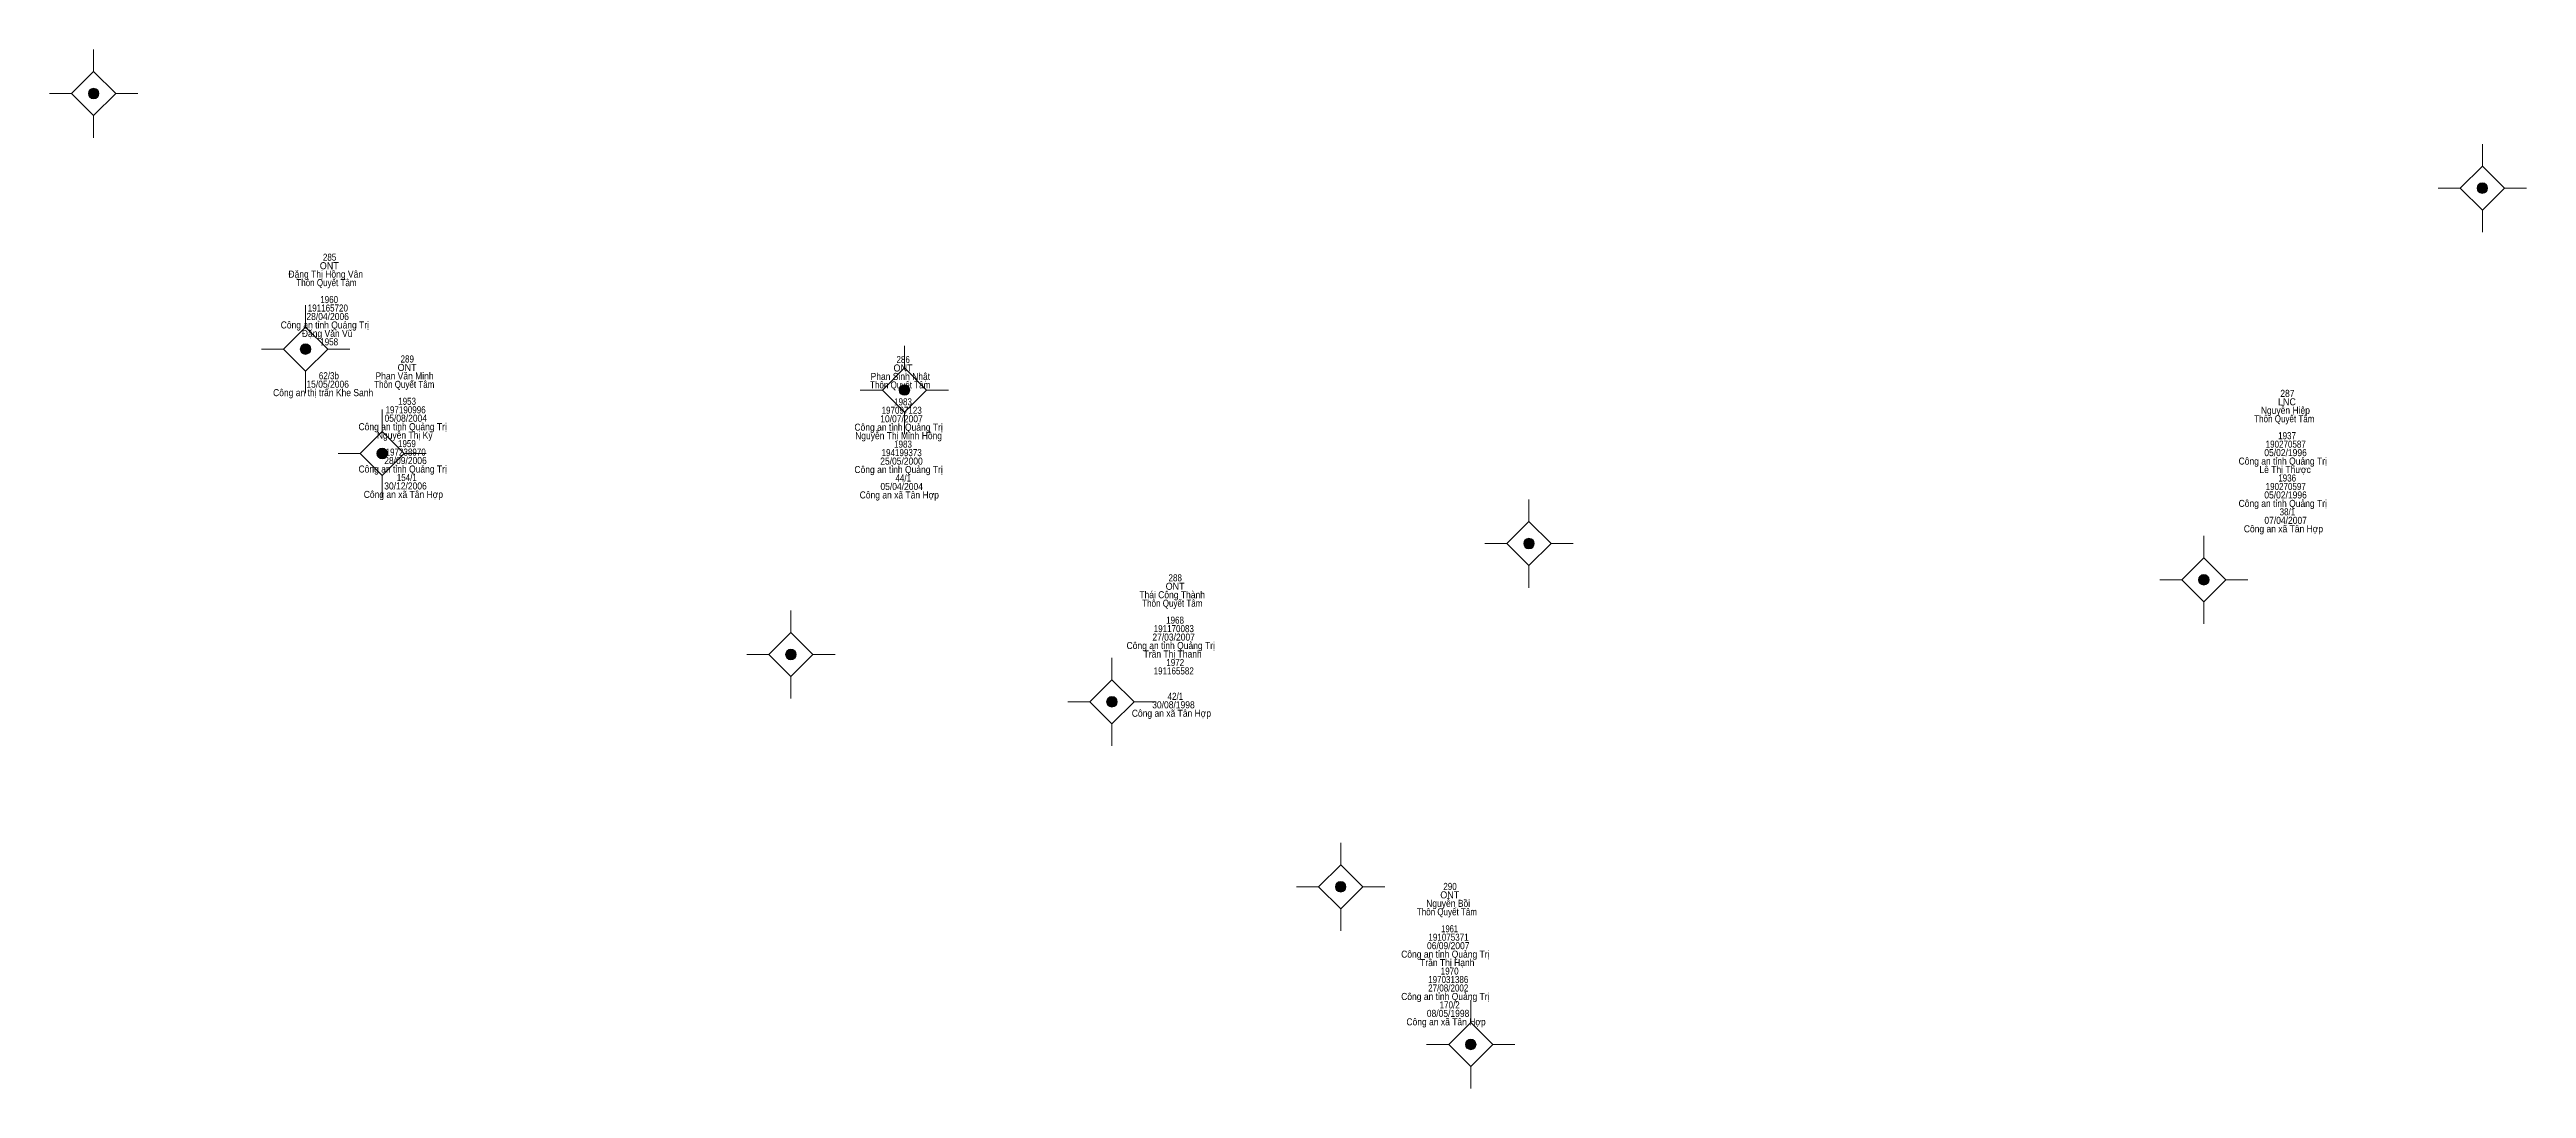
# Model space of a CAD drawing. Header units: metres. Extents: x 548452 to 551009, y 1840956 to 1844548.
# Drawn here: x 550869 to 551009.4, y 1841013.2 to 1841072.1 of the extents above; entities that cross this region are included whole.
import ezdxf
from ezdxf.enums import TextEntityAlignment as Align

# ---------------------------------------------------------------- set-up
doc = ezdxf.new("R2010")
doc.units = ezdxf.units.M
doc.header["$LTSCALE"] = 0.16
doc.layers.add('11', color=7, linetype='Continuous', lineweight=13)
doc.layers.add('15', color=7, linetype='Continuous')

msp = doc.modelspace()

# ---------------------------------------------------------------- texts
at = {"layer": '15'}
for s, width, p in [('Đặng Thị Hồng Vân', 0.9, (550884.67, 1841059.14)), ('ONT', 0.95, (550884.87, 1841059.62)), ('285', 0.85, (550884.89, 1841060.1)), ('Thôn Quyết Tâm', 0.85, (550884.71, 1841058.66)), ('1960', 0.85, (550884.865, 1841057.7)), ('Công an tỉnh Quảng Trị', 0.9, (550884.62, 1841056.26)), ('28/04/2006', 0.9, (550884.78, 1841056.74)), ('191165720', 0.85, (550884.79, 1841057.22)), ('Đặng Văn Vũ', 0.9, (550884.75, 1841055.78)), ('1958', 0.85, (550884.865, 1841055.3)), ('62/3b', 0.85, (550884.85, 1841053.38)), ('Phan Văn Minh', 0.9, (550889.135, 1841053.37)), ('ONT', 0.95, (550889.28, 1841053.85)), ('289', 0.85, (550889.29, 1841054.33)), ('Phan Sinh Nhật', 0.9, (550917.23, 1841053.34)), ('ONT', 0.95, (550917.38, 1841053.82)), ('286', 0.85, (550917.39, 1841054.3)), ('Công an thị trấn Khe Sanh ', 0.9, (550884.59, 1841052.42)), ('15/05/2006', 0.9, (550884.78, 1841052.9)), ('Thôn Quyết Tâm', 0.85, (550889.12, 1841052.89)), ('Thôn Quyết Tâm', 0.85, (550917.22, 1841052.86)), ('287', 0.9, (550995.825, 1841052.38)), ('05/08/2004', 0.9, (550889.205, 1841050.97)), ('197190996', 0.85, (550889.195, 1841051.45)), ('1953', 0.85, (550889.28, 1841051.93)), ('10/07/2007', 0.9, (550917.295, 1841050.94)), ('197097123', 0.85, (550917.305, 1841051.42)), ('1983', 0.85, (550917.38, 1841051.9)), ('Thôn Quyết Tâm', 0.85, (550995.65, 1841050.94)), ('Nguyễn Hiệp', 0.9, (550995.71, 1841051.42)), ('LNC', 0.95, (550995.8, 1841051.9)), ('Công an tỉnh Quảng Trị', 0.9, (550889.03, 1841050.49)), ('Nguyễn Thị Kỷ', 0.9, (550889.145, 1841050.01)), ('1959', 0.85, (550889.27, 1841049.53)), ('Công an tỉnh Quảng Trị', 0.9, (550917.13, 1841050.46)), ('Nguyễn Thị Minh Hồng', 0.9, (550917.13, 1841049.98)), ('1983', 0.85, (550917.38, 1841049.5)), ('190270587', 0.85, (550995.73, 1841049.5)), ('1937', 0.85, (550995.805, 1841049.98)), ('Công an tỉnh Quảng Trị', 0.9, (550889.03, 1841048.09)), ('28/09/2006', 0.9, (550889.19, 1841048.57)), ('197238970', 0.85, (550889.2, 1841049.05)), ('Công an tỉnh Quảng Trị', 0.9, (550917.13, 1841048.06)), ('25/05/2000', 0.9, (550917.295, 1841048.54)), ('194199373', 0.85, (550917.305, 1841049.02)), ('Công an tỉnh Quảng Trị', 0.9, (550995.56, 1841048.54)), ('Lê Thị Thược', 0.9, (550995.695, 1841048.06)), ('05/02/1996', 0.9, (550995.72, 1841049.02)), ('Công an xã Tân Hợp', 0.9, (550889.07, 1841046.65)), ('30/12/2006', 0.9, (550889.19, 1841047.13)), ('154/1', 0.85, (550889.265, 1841047.61)), ('Công an xã Tân Hợp', 0.9, (550917.17, 1841046.62)), ('05/04/2004', 0.9, (550917.305, 1841047.1)), ('44/1', 0.85, (550917.395, 1841047.58)), ('05/02/1996', 0.9, (550995.72, 1841046.62)), ('190270597', 0.85, (550995.73, 1841047.1)), ('1936', 0.85, (550995.81, 1841047.58)), ('Công an tỉnh Quảng Trị', 0.9, (550995.56, 1841046.14)), ('07/04/2007', 0.9, (550995.725, 1841045.18)), ('38/1', 0.85, (550995.825, 1841045.66)), ('Công an xã Tân Hợp', 0.9, (550995.6, 1841044.7)), ('Thái Công Thành', 0.9, (550932.63, 1841040.96)), ('ONT', 0.95, (550932.8, 1841041.44)), ('288', 0.85, (550932.805, 1841041.92)), ('Thôn Quyết Tâm', 0.85, (550932.64, 1841040.48)), ('1968', 0.85, (550932.795, 1841039.52)), ('Công an tỉnh Quảng Trị', 0.9, (550932.55, 1841038.08)), ('27/03/2007', 0.9, (550932.715, 1841038.56)), ('191170083', 0.85, (550932.725, 1841039.04)), ('Trần Thị Thanh', 0.9, (550932.66, 1841037.6)), ('191165582', 0.85, (550932.72, 1841036.64)), ('1972', 0.85, (550932.805, 1841037.12)), ('42/1', 0.85, (550932.815, 1841035.2)), ('Công an xã Tân Hợp', 0.9, (550932.59, 1841034.24)), ('30/08/1998', 0.9, (550932.705, 1841034.72)), ('ONT', 0.95, (550948.36, 1841023.94)), ('290', 0.85, (550948.375, 1841024.42)), ('Thôn Quyết Tâm', 0.85, (550948.2, 1841022.98)), ('Nguyễn Bồi', 0.9, (550948.27, 1841023.46)), ('06/09/2007', 0.9, (550948.275, 1841021.06)), ('191075371', 0.85, (550948.29, 1841021.54)), ('1961', 0.8, (550948.355, 1841022.02)), ('Công an tỉnh Quảng Trị', 0.9, (550948.11, 1841020.58)), ('Trần Thị Hạnh', 0.9, (550948.22, 1841020.1)), ('27/08/2002', 0.85, (550948.275, 1841018.66)), ('197031386', 0.85, (550948.275, 1841019.14)), ('1970', 0.85, (550948.355, 1841019.62)), ('Công an tỉnh Quảng Trị', 0.9, (550948.11, 1841018.18)), ('08/05/1998', 0.9, (550948.265, 1841017.22)), ('170/2', 0.85, (550948.355, 1841017.7)), ('Công an xã Tân Hợp', 0.9, (550948.15, 1841016.74))]:
    msp.add_text(s, height=0.4, dxfattribs=dict(at, width=width)).set_placement(p, align=Align.CENTER)

# ---------------------------------------------------------------- hatches: boundary and pattern name
at = {"layer": '11'}
for points in [[(550871.8195, 1841069.58, 1), (550871.2195, 1841069.58, 1)], [(551007.1695, 1841064.22, 1), (551006.5695, 1841064.22, 1)], [(550883.8295, 1841055.09, 1), (550883.2295, 1841055.09, 1)], [(550917.7595, 1841052.77, 1), (550917.1595, 1841052.77, 1)], [(550888.1695, 1841049.17, 1), (550887.5695, 1841049.17, 1)], [(550953.1495, 1841044.06, 1), (550952.5495, 1841044.06, 1)], [(550991.3895, 1841042.01, 1), (550990.7895, 1841042.01, 1)], [(550911.3295, 1841037.77, 1), (550910.7295, 1841037.77, 1)], [(550929.5195, 1841035.09, 1), (550928.9195, 1841035.09, 1)], [(550942.4795, 1841024.6, 1), (550941.8795, 1841024.6, 1)], [(550949.8495, 1841015.66, 1), (550949.2495, 1841015.66, 1)]]:
    msp.add_hatch(color=256, dxfattribs=at).paths.add_polyline_path(points)

# ---------------------------------------------------------------- linework, layer by layer
for p, q in [((550871.52, 1841072.08), (550871.52, 1841070.83)), ((550870.27, 1841069.58), (550869.02, 1841069.58)), ((550874.02, 1841069.58), (550872.77, 1841069.58)), ((550871.52, 1841068.33), (550871.52, 1841067.08)), ((551006.87, 1841066.72), (551006.87, 1841065.47)), ((551005.62, 1841064.22), (551004.37, 1841064.22)), ((551009.37, 1841064.22), (551008.12, 1841064.22)), ((551006.87, 1841062.97), (551006.87, 1841061.72)), ((550883.53, 1841057.59), (550883.53, 1841056.34)), ((550917.46, 1841055.27), (550917.46, 1841054.02)), ((550882.28, 1841055.09), (550881.03, 1841055.09)), ((550883.53, 1841053.84), (550883.53, 1841052.59)), ((550886.03, 1841055.09), (550884.78, 1841055.09)), ((550916.21, 1841052.77), (550914.96, 1841052.77)), ((550919.96, 1841052.77), (550918.71, 1841052.77)), ((550887.87, 1841051.67), (550887.87, 1841050.42)), ((550917.46, 1841051.52), (550917.46, 1841050.27)), ((550886.62, 1841049.17), (550885.37, 1841049.17)), ((550890.37, 1841049.17), (550889.12, 1841049.17)), ((550887.87, 1841047.92), (550887.87, 1841046.67)), ((550952.85, 1841046.56), (550952.85, 1841045.31)), ((550951.6, 1841044.06), (550950.35, 1841044.06)), ((550955.35, 1841044.06), (550954.1, 1841044.06)), ((550991.09, 1841044.51), (550991.09, 1841043.26)), ((550952.85, 1841042.81), (550952.85, 1841041.56)), ((550989.84, 1841042.01), (550988.59, 1841042.01)), ((550993.59, 1841042.01), (550992.34, 1841042.01)), ((550911.03, 1841040.27), (550911.03, 1841039.02)), ((550991.09, 1841040.76), (550991.09, 1841039.51)), ((550909.78, 1841037.77), (550908.53, 1841037.77)), ((550913.53, 1841037.77), (550912.28, 1841037.77)), ((550929.22, 1841037.59), (550929.22, 1841036.34)), ((550911.03, 1841036.52), (550911.03, 1841035.27)), ((550927.97, 1841035.09), (550926.72, 1841035.09)), ((550931.72, 1841035.09), (550930.47, 1841035.09)), ((550929.22, 1841033.84), (550929.22, 1841032.59)), ((550942.18, 1841027.1), (550942.18, 1841025.85)), ((550940.93, 1841024.6), (550939.68, 1841024.6)), ((550944.68, 1841024.6), (550943.43, 1841024.6)), ((550942.18, 1841023.35), (550942.18, 1841022.1)), ((550949.55, 1841018.16), (550949.55, 1841016.91)), ((550948.3, 1841015.66), (550947.05, 1841015.66)), ((550952.05, 1841015.66), (550950.8, 1841015.66)), ((550949.55, 1841014.41), (550949.55, 1841013.16))]:
    msp.add_line(p, q, dxfattribs=at)
for points in [[(550871.52, 1841070.83), (550870.27, 1841069.58), (550871.52, 1841068.33), (550872.77, 1841069.58)], [(551006.87, 1841065.47), (551005.62, 1841064.22), (551006.87, 1841062.97), (551008.12, 1841064.22)], [(550883.53, 1841056.34), (550882.28, 1841055.09), (550883.53, 1841053.84), (550884.78, 1841055.09)], [(550917.46, 1841054.02), (550916.21, 1841052.77), (550917.46, 1841051.52), (550918.71, 1841052.77)], [(550887.87, 1841050.42), (550886.62, 1841049.17), (550887.87, 1841047.92), (550889.12, 1841049.17)], [(550952.85, 1841045.31), (550951.6, 1841044.06), (550952.85, 1841042.81), (550954.1, 1841044.06)], [(550991.09, 1841043.26), (550989.84, 1841042.01), (550991.09, 1841040.76), (550992.34, 1841042.01)], [(550911.03, 1841039.02), (550909.78, 1841037.77), (550911.03, 1841036.52), (550912.28, 1841037.77)], [(550929.22, 1841036.34), (550927.97, 1841035.09), (550929.22, 1841033.84), (550930.47, 1841035.09)], [(550942.18, 1841025.85), (550940.93, 1841024.6), (550942.18, 1841023.35), (550943.43, 1841024.6)], [(550949.55, 1841016.91), (550948.3, 1841015.66), (550949.55, 1841014.41), (550950.8, 1841015.66)]]:
    msp.add_lwpolyline(points, close=True, dxfattribs=at)
for centre in [(550871.5195, 1841069.58), (551006.8695, 1841064.22), (550883.5295, 1841055.09), (550917.4595, 1841052.77), (550887.8695, 1841049.17), (550952.8495, 1841044.06), (550991.0895, 1841042.01), (550911.0295, 1841037.77), (550929.2195, 1841035.09), (550942.1795, 1841024.6), (550949.5495, 1841015.66)]:
    msp.add_circle(centre, 0.3, dxfattribs=at)

msp.set_redraw_order([(e.dxf.handle, doc.entitydb.next_handle()) for e in msp.query("TEXT MTEXT ATTDEF DIMENSION ARC_DIMENSION")])  # texts and dimensions are drawn at this point

doc.saveas('drawing.dxf')
